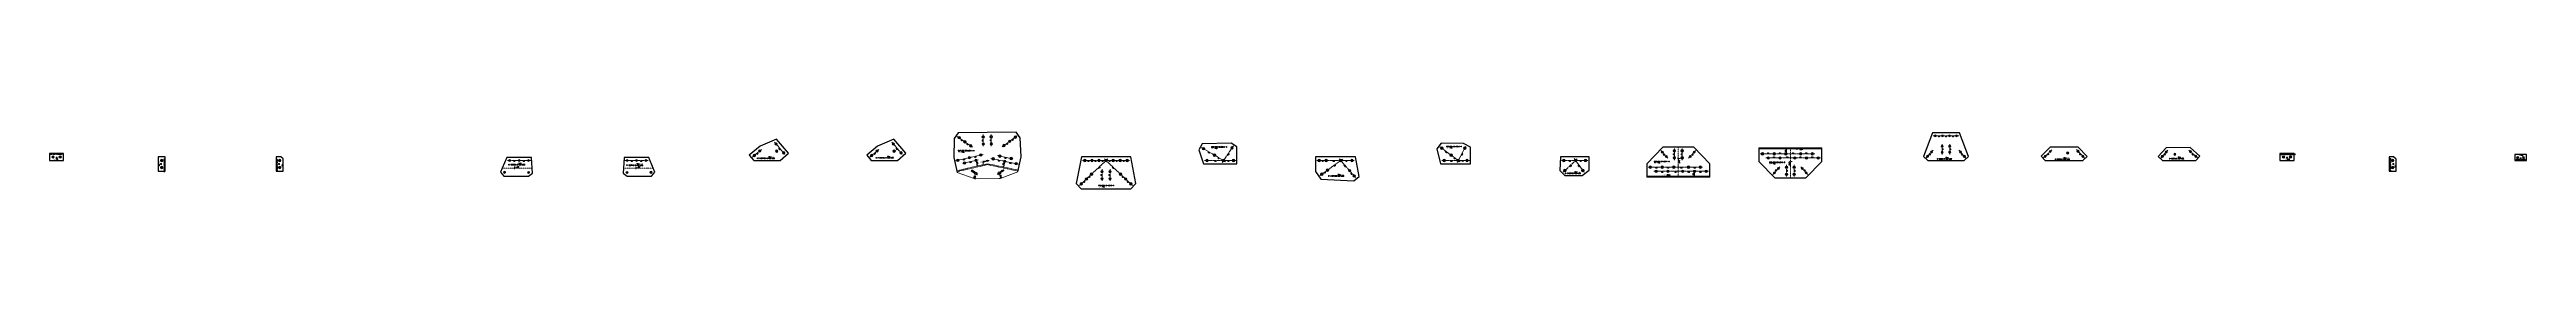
# Model space of a CAD drawing. Header units: millimetres. Extents: x -164 to 144402, y -33030 to 11430.
# Drawn here: x 70000 to 91100, y -15321 to -14838 of the extents above; entities that cross this region are included whole.
import ezdxf
from ezdxf.enums import TextEntityAlignment as Align

# ---------------------------------------------------------------- set-up
doc = ezdxf.new("R2010")
doc.units = ezdxf.units.MM
doc.header["$LTSCALE"] = 20
doc.header["$PDMODE"] = 1
doc.linetypes.add('DASHDOT2X', pattern=[1.75, 1.5, -0.125, 0, -0.125])
doc.linetypes.add('DIVIDE', pattern=[0.875, 0.5, -0.125, 0, -0.125, 0, -0.125])
for name, color, linetype, lineweight in [('1', 7, 'Continuous', 25), ('11', 3, 'Continuous', 13), ('12', 7, 'Continuous', 13), ('5', 1, 'Continuous', 13), ('7', 2, 'DASHDOT2X', 13), ('8', 3, 'DIVIDE', 13)]:
    doc.layers.add(name, color=color, linetype=linetype, lineweight=lineweight)
doc.styles.get("Standard").update_dxf_attribs({"font": 'simplex', "width": 0.7, "bigfont": 'gbhzfs.shx'})
doc.dimstyles.new('dimStyle3', dxfattribs={"dimtxt": 2.1, "dimasz": 1, "dimexe": 1.05, "dimexo": 0, "dimgap": 0.525, "dimtad": 1, "dimzin": 0, "dimdsep": 46, "dimtxsty": 'standard', "dimblk": 'OBLIQUE', "dimblk1": 'OBLIQUE', "dimblk2": 'OBLIQUE', "dimcen": 0.09, "dimadec": 0, "dimazin": 0, "dimtfac": 1, "dimtdec": 1, "dimtmove": 0, "dimatfit": 3, "dimfxl": 0, "dimtolj": 1, "dimtzin": 0, "dimarcsym": 0})
doc.dimstyles.get("Standard").update_dxf_attribs({"dimtxt": 2.1, "dimasz": 1, "dimexe": 1.05, "dimexo": 0, "dimgap": 0.525, "dimtad": 1, "dimzin": 0, "dimdsep": 46, "dimtxsty": 'standard', "dimblk": 'OBLIQUE', "dimblk1": 'OBLIQUE', "dimblk2": 'OBLIQUE', "dimcen": 0.09, "dimadec": 0, "dimazin": 0, "dimtfac": 1, "dimtdec": 1, "dimtix": 1, "dimtmove": 0, "dimatfit": 3, "dimfxl": 0, "dimtolj": 1, "dimtzin": 0, "dimarcsym": 0})

# ---------------------------------------------------------------- blocks, each defined once
blk = doc.blocks.new('M20')
for p, q in [((-0.5, 0), (0.5, 0)), ((0, -0.5), (0, 0.5))]:
    blk.add_line(p, q)
blk.add_circle((0, 0), 1)
blk = doc.blocks.new('M16')
for p, q in [((-0.7, -0.7), (0.7, 0.7)), ((-0.4, 0), (0.4, 0)), ((0, 0.4), (0, -0.4))]:
    blk.add_line(p, q)
blk.add_circle((0, 0), 1)
for radius in [0.8, 0.6, 0.4, 0.2]:
    blk.add_arc((0, 0), radius, 225, 45)
blk = doc.blocks.new('*D53')
at = {"layer": '12', "color": 0, "lineweight": -2}
for p, q in [((78081, -15195), (78101, -15183)), ((78130, -15166), (78103, -15182)), ((78078, -15197), (78076, -15198))]:
    blk.add_line(p, q, dxfattribs=at)
at = {"layer": '12', "color": 0}
for points in [[(78103, -15182), (78103, -15182), (78101, -15183)], [(78078, -15196), (78079, -15197), (78081, -15195)]]:
    blk.add_solid(points, dxfattribs=at)
at = {"layer": 'Defpoints', "color": 0}
for p in [(78101, -15183), (78081, -15195)]:
    blk.add_point(p, dxfattribs=at)
at = {"layer": '12', "color": 0, "insert": (78115, -15169), "char_height": 10, "attachment_point": 5, "rotation": 30.7945}
blk.add_mtext('∅23.5', dxfattribs=at)
blk = doc.blocks.new('*D54')
at = {"layer": '12', "color": 0, "lineweight": -2}
for p, q in [((77851, -15168), (77878, -15184)), ((77901, -15197), (77881, -15185)), ((77903, -15198), (77905, -15200))]:
    blk.add_line(p, q, dxfattribs=at)
at = {"layer": '12', "color": 0}
for points in [[(77879, -15184), (77878, -15185), (77881, -15185)], [(77903, -15198), (77903, -15199), (77901, -15197)]]:
    blk.add_solid(points, dxfattribs=at)
at = {"layer": 'Defpoints', "color": 0}
for p in [(77881, -15185), (77901, -15197)]:
    blk.add_point(p, dxfattribs=at)
at = {"layer": '12', "color": 0, "insert": (77867, -15171), "char_height": 10, "attachment_point": 5, "rotation": 329.8671}
blk.add_mtext('∅23.5', dxfattribs=at)
blk = doc.blocks.new('*D55')
at = {"layer": '12', "color": 0, "lineweight": -2}
blk.add_line((78095, -15209), (78101, -15231), dxfattribs=at)
at = {"layer": '12', "color": 0}
blk.add_solid([(78101, -15231), (78100, -15231), (78101, -15233)], dxfattribs=at)
at = {"layer": 'Defpoints', "color": 0}
for p in [(78091, -15189), (78101, -15233)]:
    blk.add_point(p, dxfattribs=at)
at = {"layer": '12', "color": 0, "insert": (78103, -15217), "char_height": 10, "attachment_point": 5, "rotation": 283.3413}
blk.add_mtext('R45', dxfattribs=at)
blk = doc.blocks.new('*D56')
at = {"layer": '12', "color": 0, "lineweight": -2}
blk.add_line((77887, -15211), (77882, -15233), dxfattribs=at)
at = {"layer": '12', "color": 0}
blk.add_solid([(77882, -15233), (77883, -15233), (77882, -15235)], dxfattribs=at)
at = {"layer": 'Defpoints', "color": 0}
for p in [(77891, -15191), (77882, -15235)]:
    blk.add_point(p, dxfattribs=at)
at = {"layer": '12', "color": 0, "insert": (77879, -15220), "char_height": 10, "attachment_point": 5, "rotation": 78.7978}
blk.add_mtext('R45', dxfattribs=at)
blk = doc.blocks.new('*D147')
at = {"layer": '12', "color": 0, "lineweight": -2}
for p, q in [((78125, -15135), (78125, -15135)), ((78136, -15089), (78126, -15133)), ((78136, -15086), (78135, -15086))]:
    blk.add_line(p, q, dxfattribs=at)
at = {"layer": '12', "color": 0}
for points in [[(78126, -15133), (78127, -15133), (78126, -15135)], [(78135, -15089), (78136, -15089), (78136, -15087)]]:
    blk.add_solid(points, dxfattribs=at)
at = {"layer": 'Defpoints', "color": 0}
for p in [(78126, -15135), (78126, -15135), (78136, -15087)]:
    blk.add_point(p, dxfattribs=at)
at = {"layer": '12', "color": 0, "insert": (78126, -15110), "char_height": 10, "attachment_point": 5, "rotation": 78.1048}
blk.add_mtext('50', dxfattribs=at)
blk = doc.blocks.new('*D148')
at = {"layer": '12', "color": 0, "lineweight": -2}
for p, q in [((77893, -15078), (77893, -15078)), ((77893, -15081), (77903, -15124)), ((77904, -15127), (77904, -15127))]:
    blk.add_line(p, q, dxfattribs=at)
at = {"layer": '12', "color": 0}
for points in [[(77893, -15080), (77892, -15081), (77892, -15078)], [(77903, -15124), (77902, -15125), (77903, -15127)]]:
    blk.add_solid(points, dxfattribs=at)
at = {"layer": 'Defpoints', "color": 0}
for p in [(77892, -15078), (77903, -15127), (77903, -15127)]:
    blk.add_point(p, dxfattribs=at)
at = {"layer": '12', "color": 0, "insert": (77903, -15101), "char_height": 10, "attachment_point": 5, "rotation": 283.0162}
blk.add_mtext('50', dxfattribs=at)
blk = doc.blocks.new('*D149')
at = {"layer": '12', "color": 0, "lineweight": -2}
for p, q in [((84012, -15172), (84008, -15172)), ((84010, -15174), (84010, -15219)), ((84012, -15222), (84008, -15222))]:
    blk.add_line(p, q, dxfattribs=at)
at = {"layer": '12', "color": 0}
for points in [[(84009, -15174), (84010, -15174), (84010, -15172)], [(84009, -15219), (84010, -15219), (84010, -15222)]]:
    blk.add_solid(points, dxfattribs=at)
at = {"layer": 'Defpoints', "color": 0}
for p in [(84012, -15172), (84010, -15222), (84012, -15222)]:
    blk.add_point(p, dxfattribs=at)
at = {"layer": '12', "color": 0, "insert": (84004, -15197), "char_height": 10, "attachment_point": 5, "rotation": 90}
blk.add_mtext('50', dxfattribs=at)
blk = doc.blocks.new('*D150')
at = {"layer": '12', "color": 0, "lineweight": -2}
for p, q in [((84792, -14973), (84798, -14973)), ((84797, -15020), (84797, -14975)), ((84792, -15023), (84798, -15023))]:
    blk.add_line(p, q, dxfattribs=at)
at = {"layer": '12', "color": 0}
for points in [[(84796, -14975), (84797, -14975), (84797, -14973)], [(84796, -15020), (84797, -15020), (84797, -15023)]]:
    blk.add_solid(points, dxfattribs=at)
at = {"layer": 'Defpoints', "color": 0}
for p in [(84791, -14973), (84797, -14973), (84791, -15023)]:
    blk.add_point(p, dxfattribs=at)
at = {"layer": '12', "color": 0, "insert": (84791, -14998), "char_height": 10, "attachment_point": 5, "rotation": 90}
blk.add_mtext('50', dxfattribs=at)

msp = doc.modelspace()

# ---------------------------------------------------------------- hatches: boundary and pattern name
at = {"layer": '12'}
h = msp.add_hatch(dxfattribs=at)
h.set_pattern_fill('ANSI31', color=256, scale=5, angle=180, style=0)
h.set_pattern_definition([(225, (169677.184, -30193.436), (11.2253202, -11.2253202), [])])
edge = h.paths.add_edge_path()
edge.add_line((84561.433, -14980.762), (85097.028, -14980.762))
edge.add_line((84561.433, -14972.762), (85097.028, -14972.762))
h = msp.add_hatch(dxfattribs=at)
h.set_pattern_fill('ANSI31', color=256, scale=5, style=0)
edge = h.paths.add_edge_path()
edge.add_line((83606.724, -15213.813), (84142.319, -15213.813))
edge.add_line((83606.724, -15221.813), (84142.319, -15221.813))

# ---------------------------------------------------------------- linework, layer by layer
at = {"layer": '1'}
for p, q in [((76052.357, -14956.031), (75961.061, -15033.909)), ((76191.864, -14896.175), (76052.357, -14956.031)), ((76295.702, -15017.903), (76191.864, -14896.175)), ((77052.363, -14956.033), (76961.063, -15033.907)), ((77191.887, -14896.174), (77052.363, -14956.033)), ((77295.718, -15017.907), (77191.887, -14896.174)), ((77706.818, -14892.148), (77701.953, -15055.355)), ((77741.49, -14843.183), (77706.818, -14892.148)), ((78233.104, -14838.374), (77741.49, -14843.183)), ((78268.727, -14886.651), (78233.104, -14838.374)), ((78276.784, -15049.732), (78268.727, -14886.651)), ((79819.943, -14936.89), (79789.141, -14988.38)), ((80065.161, -14930.363), (79819.943, -14936.89)), ((80114.809, -14964.106), (80065.161, -14930.363)), ((80115, -15004.494), (80114.809, -14964.106)), ((81854.075, -14932.503), (81818.041, -14980.504)), ((81818.041, -14980.504), (81850, -15109.557)), ((82044.446, -14933.188), (81854.075, -14932.503)), ((82105, -14965.65), (82044.446, -14933.188)), ((82105, -15109.557), (82105, -14965.65)), ((83742.788, -14966.813), (83606.724, -15106.813)), ((83874.521, -14966.813), (83742.788, -14966.813)), ((84006.298, -14966.813), (83874.521, -14966.813)), ((84142.319, -15106.813), (84006.298, -14966.813)), ((84561.433, -14972.762), (84561.433, -15087.762)), ((85097.028, -15087.762), (85097.028, -14972.762)), ((86039.752, -14844.116), (85962.739, -15046.216)), ((86269.752, -14844.123), (86039.752, -14844.116)), ((86346.743, -15046.218), (86269.752, -14844.123)), ((87043.563, -14966.852), (86965.002, -15043.848)), ((87280.163, -14965.999), (87043.563, -14966.852)), ((87357.158, -15044.559), (87280.163, -14965.999)), ((88029.507, -14971.717), (87962.766, -15046.186)), ((88236.137, -14968.907), (88029.507, -14971.717)), ((88318.053, -15042.322), (88236.137, -14968.907)), ((70000, -15019.557), (70000, -15079.557)), ((70120.051, -15019.557), (70000, -15019.557)), ((70000, -15079.557), (70120.051, -15079.557)), ((70120.051, -15079.557), (70120.051, -15019.557)), ((70985, -15049.557), (70925, -15049.557)), ((70925, -15049.557), (70925, -15169.557)), ((70925, -15169.557), (70985, -15169.557)), ((70985, -15169.557), (70985, -15049.557)), ((71969.387, -15049.557), (71930, -15049.557)), ((71930, -15049.557), (71930, -15169.557)), ((71930, -15169.557), (71990, -15169.557)), ((71990, -15066.585), (71969.387, -15049.557)), ((71990, -15169.557), (71990, -15066.585)), ((73856.847, -15144.557), (73842.404, -15178.629)), ((73842.404, -15178.629), (73870.876, -15213.476)), ((73895, -15054.557), (73856.847, -15144.557)), ((74105, -15054.557), (73895, -15054.557)), ((74078.918, -15214.656), (74114.196, -15186.72)), ((74111.262, -15144.557), (74105, -15054.557)), ((74114.196, -15186.72), (74111.262, -15144.557)), ((74888.738, -15144.557), (74885.804, -15186.72)), ((74885.804, -15186.72), (74921.082, -15214.656)), ((74895, -15054.557), (74888.738, -15144.557)), ((75105, -15054.557), (74895, -15054.557)), ((75143.153, -15144.557), (75105, -15054.557)), ((75129.124, -15213.476), (75157.596, -15178.629)), ((75157.596, -15178.629), (75143.153, -15144.557)), ((75961.061, -15033.909), (76000, -15079.557)), ((76000, -15079.557), (76223.426, -15079.557)), ((76223.426, -15079.557), (76295.702, -15017.903)), ((76961.063, -15033.907), (77000, -15079.557)), ((77000, -15079.557), (77223.439, -15079.557)), ((77223.439, -15079.557), (77295.718, -15017.907)), ((77701.953, -15055.355), (77731.458, -15182.989)), ((78249.782, -15177.919), (78276.784, -15049.732)), ((78790, -15049.557), (78746.688, -15277.377)), ((79210, -15049.557), (78790, -15049.557)), ((79253.312, -15277.377), (79210, -15049.557)), ((79789.141, -14988.38), (79830, -15109.557)), ((79830, -15109.557), (80115, -15109.557)), ((80115, -15109.557), (80115, -15004.494)), ((81125, -15049.557), (80785, -15049.557)), ((80785, -15049.557), (80785, -15174.795)), ((80785, -15174.795), (80831.101, -15238.568)), ((81156.333, -15215.581), (81125, -15049.557)), ((81850, -15109.557), (82105, -15109.557)), ((82870, -15049.557), (82866.641, -15164.166)), ((82866.641, -15164.166), (82907.823, -15207.801)), ((83115, -15049.557), (82870, -15049.557)), ((83054.7, -15206.608), (83115, -15163.087)), ((83115, -15163.087), (83115, -15049.557)), ((83606.724, -15106.813), (83606.724, -15221.813)), ((84142.319, -15221.813), (84142.319, -15106.813)), ((84561.433, -15087.762), (84697.454, -15227.762)), ((84960.964, -15227.762), (85097.028, -15087.762)), ((85962.739, -15046.216), (86000, -15079.557)), ((86000, -15079.557), (86309.48, -15079.557)), ((86309.48, -15079.557), (86346.743, -15046.218)), ((86965.002, -15043.848), (87000, -15079.557)), ((87000, -15079.557), (87321.449, -15079.557)), ((87321.449, -15079.557), (87357.158, -15044.559)), ((87962.766, -15046.186), (88000, -15079.557)), ((88000, -15079.557), (88284.682, -15079.557)), ((88284.682, -15079.557), (88318.053, -15042.322)), ((89000, -15019.557), (89000, -15079.557)), ((89120, -15019.557), (89000, -15019.557)), ((89000, -15079.557), (89120, -15079.557)), ((89120, -15079.557), (89120, -15019.557)), ((89966.943, -15049.557), (89930, -15049.557)), ((89930, -15049.557), (89930, -15169.557)), ((89930, -15169.557), (89990, -15169.557)), ((89990, -15069.354), (89966.943, -15049.557)), ((89990, -15169.557), (89990, -15069.354)), ((91000, -15029.557), (91000, -15079.557)), ((91100, -15029.557), (91000, -15029.557)), ((91000, -15079.557), (91100, -15079.557)), ((91100, -15079.557), (91100, -15029.557)), ((73870.876, -15213.476), (74078.918, -15214.656)), ((74921.082, -15214.656), (75129.124, -15213.476)), ((78746.688, -15277.377), (78787.87, -15321.012)), ((78787.87, -15321.012), (79212.13, -15321.012)), ((79212.13, -15321.012), (79253.312, -15277.377)), ((80831.101, -15238.568), (81110.81, -15254.667)), ((81110.81, -15254.667), (81156.333, -15215.581)), ((82907.823, -15207.801), (83054.7, -15206.608)), ((84697.454, -15227.762), (84960.964, -15227.762)), ((84766.314, -15227.762), (84829.231, -15227.762))]:
    msp.add_line(p, q, dxfattribs=at)
at = {"layer": '12'}
for p, q in [((73962.055, -15144.557), (73961.547, -15154.541)), ((73962.055, -15144.557), (73962.055, -15129.557)), ((73967.055, -15143.557), (73969.055, -15141.557)), ((73982.055, -15143.557), (73967.055, -15143.557)), ((73969.055, -15141.557), (73971.055, -15143.557)), ((74993.945, -15144.557), (74993.437, -15154.541)), ((74993.945, -15144.557), (74993.945, -15129.557)), ((74998.945, -15143.557), (75000.945, -15141.557)), ((75013.945, -15143.557), (74998.945, -15143.557)), ((75000.945, -15141.557), (75002.945, -15143.557)), ((77731.458, -15182.989), (77875.783, -15233.781)), ((77888.221, -15191.333), (77893.221, -15191.333)), ((77890.721, -15193.833), (77890.721, -15188.833)), ((77953.997, -15120.937), (77953.997, -15097.168)), ((78088.212, -15189.377), (78093.212, -15189.377)), ((78090.712, -15191.877), (78090.712, -15186.877)), ((78249.782, -15177.919), (78106.478, -15231.525)), ((83874.521, -15062.313), (83865.452, -15058.548)), ((83874.521, -15062.313), (83889.521, -15062.313)), ((83875.521, -15082.313), (83875.521, -15067.313)), ((83875.521, -15067.313), (83877.521, -15069.313)), ((83877.521, -15069.313), (83875.521, -15071.313)), ((84829.231, -15088.262), (84820.161, -15084.496)), ((84829.231, -15088.262), (84844.231, -15088.262)), ((84830.231, -15108.262), (84830.231, -15093.262)), ((84830.231, -15093.262), (84832.231, -15095.262)), ((84832.231, -15095.262), (84830.231, -15097.262)), ((77890.721, -15236.333), (78090.712, -15234.377))]:
    msp.add_line(p, q, dxfattribs=at)
for centre in [(77890.721, -15191.333), (78090.712, -15189.377)]:
    msp.add_circle(centre, 11.75, dxfattribs=at)
for centre, start, end in [((77890.721, -15191.333), 250.611603, 271.1209993), ((78090.712, -15189.377), 270, 290.5093958)]:
    msp.add_arc(centre, 45, start, end, dxfattribs=at)
at = {"layer": '7'}
for p, q in [((76175.53, -14923.253), (76266.388, -15029.765)), ((77175.551, -14923.25), (77266.404, -15029.767)), ((77862.897, -14965.896), (77732.315, -14873.443)), ((77954.446, -14958.469), (77953.468, -14858.474)), ((78022.443, -14957.804), (78021.465, -14857.809)), ((78114.121, -14963.438), (78242.869, -14868.449)), ((80017.164, -15089.824), (79813.124, -14967.768)), ((79988.754, -15096.096), (80084.355, -14955.5)), ((82015.996, -15091.562), (81844.047, -14962.518)), ((81990.548, -15097.182), (82066.164, -14956.177)), ((83841.604, -15076.813), (83841.604, -14976.813)), ((83907.438, -15076.813), (83907.438, -14976.813)), ((86044.751, -14869.116), (86264.751, -14869.123)), ((86122.749, -14939.118), (86122.746, -15029.118)), ((86186.749, -14939.12), (86186.746, -15029.12)), ((73900, -15079.557), (74100, -15079.557)), ((75100, -15079.557), (74900, -15079.557)), ((76064.219, -14985.345), (75988.138, -15050.243)), ((77064.223, -14985.348), (76988.14, -15050.242)), ((77952.286, -15028.278), (77718.453, -15082.332)), ((77989.899, -15106.824), (77727.854, -15167.4)), ((77989.98, -15115.017), (77729.656, -15175.195)), ((77911.454, -15073.64), (77775.051, -15105.172)), ((77989.899, -15106.824), (78253.08, -15162.262)), ((77989.98, -15115.017), (78251.431, -15170.09)), ((78018.754, -15061.805), (78253.601, -15111.275)), ((78074.895, -15037.863), (78211.889, -15066.72)), ((79014.545, -15065.83), (78774.551, -15292.331)), ((79200, -15079.557), (78800, -15079.557)), ((78966, -15154.557), (78966, -15254.557)), ((78985.455, -15065.83), (79225.449, -15292.331)), ((79034, -15154.557), (79034, -15254.557)), ((79840, -15079.557), (80105, -15079.557)), ((81115, -15079.557), (80795, -15079.557)), ((81016.213, -15067.847), (80821.626, -15208.392)), ((80986.971, -15064.383), (81127.057, -15227.537)), ((81860, -15079.557), (82095, -15079.557)), ((83105, -15079.557), (82880, -15079.557)), ((83014.545, -15065.83), (82894.505, -15179.12)), ((82988.295, -15063.34), (83073.174, -15180.943)), ((83616.724, -15136.813), (84082.319, -15136.813)), ((83666.724, -15171.813), (84132.319, -15171.813)), ((83786.026, -15060.638), (83725.607, -14993.933)), ((83963.017, -15060.606), (84023.436, -14993.902)), ((84571.433, -15022.762), (85037.028, -15022.762)), ((84621.433, -15057.762), (85087.028, -15057.762)), ((84740.735, -15133.969), (84680.316, -15200.673)), ((84796.314, -15117.762), (84796.314, -15217.762)), ((84862.148, -15117.762), (84862.148, -15217.762)), ((84917.726, -15133.937), (84978.145, -15200.642)), ((86044.717, -14992.091), (85984.704, -15059.16)), ((86264.769, -14992.088), (86324.778, -15059.161)), ((87057.491, -14988.207), (86986.072, -15058.202)), ((87265.808, -14987.068), (87335.804, -15058.487)), ((88044.787, -14992.126), (87984.72, -15059.148)), ((88223.175, -14990.862), (88297.644, -15057.603))]:
    msp.add_line(p, q, dxfattribs=at)
at = {"layer": '7', "color": 0, "linetype": 'ByBlock'}
for p, q in [((84561.433, -14972.762), (85097.028, -14972.762)), ((84561.433, -14980.762), (85097.028, -14980.762)), ((83606.724, -15213.813), (84142.319, -15213.813)), ((83606.724, -15221.813), (84142.319, -15221.813))]:
    msp.add_line(p, q, dxfattribs=at)
at = {"layer": '8'}
for p, q in [((83874.521, -15221.813), (83874.521, -14966.813)), ((84829.231, -15227.762), (84829.231, -14972.762)), ((74111.262, -15144.557), (73856.847, -15144.557)), ((75143.153, -15144.557), (74888.738, -15144.557))]:
    msp.add_line(p, q, dxfattribs=at)

# ---------------------------------------------------------------- block references
at = {"layer": '5'}
for name, p, xscale, yscale, zscale in [('M20', (76188.51, -14938.469), 10.75, 10.75, 10.75), ('M20', (77188.53, -14938.467), 10.75, 10.75, 10.75), ('M20', (79830.287, -14978.036), 10.75, 10.75, 10.75), ('M20', (80073.109, -14972.038), 10.75, 10.75, 10.75), ('M20', (81860.044, -14974.522), 10.75, 10.75, 10.75), ('M20', (82056.712, -14973.803), 10.75, 10.75, 10.75), ('M16', (86064.751, -14869.116), 8.75, 8.75, 8.75), ('M16', (86122.748, -14959.118), 8.75, 8.75, 8.75), ('M16', (86124.751, -14869.118), 8.75, 8.75, 8.75), ('M16', (86184.751, -14869.12), 8.75, 8.75, 8.75), ('M16', (86186.748, -14959.12), 8.75, 8.75, 8.75), ('M16', (86244.751, -14869.122), 8.75, 8.75, 8.75), ('M20', (70030.051, -15049.557), 10.75, 10.75, 10.75), ('M20', (70090.051, -15049.557), 10.75, 10.75, 10.75), ('M20', (70955, -15079.557), 10.75, 10.75, 10.75), ('M20', (70955, -15139.557), 10.75, 10.75, 10.75), ('M20', (71960, -15079.557), 10.75, 10.75, 10.75), ('M20', (71960, -15139.557), 10.75, 10.75, 10.75), ('M16', (73876.316, -15180.622), 8.75, 8.75, 8.75), ('M16', (73920, -15079.557), 8.75, 8.75, 8.75), ('M16', (74000, -15079.557), 8.75, 8.75, 8.75), ('M16', (74080, -15079.557), 8.75, 8.75, 8.75), ('M16', (74080.645, -15181.4), 8.75, 8.75, 8.75), ('M16', (74919.355, -15181.4), 8.75, 8.75, 8.75), ('M16', (74920, -15079.557), 8.75, 8.75, 8.75), ('M16', (75000, -15079.557), 8.75, 8.75, 8.75), ('M16', (75080, -15079.557), 8.75, 8.75, 8.75), ('M16', (75123.684, -15180.622), 8.75, 8.75, 8.75), ('M20', (76003.354, -15037.263), 10.75, 10.75, 10.75), ('M20', (76049.003, -14998.324), 10.75, 10.75, 10.75), ('M20', (76194.331, -14999.223), 10.75, 10.75, 10.75), ('M20', (76253.408, -15014.549), 10.75, 10.75, 10.75), ('M20', (77003.357, -15037.264), 10.75, 10.75, 10.75), ('M20', (77049.007, -14998.327), 10.75, 10.75, 10.75), ('M20', (77194.348, -14999.222), 10.75, 10.75, 10.75), ('M20', (77253.425, -15014.55), 10.75, 10.75, 10.75), ('M20', (78820, -15079.557), 10.75, 10.75, 10.75), ('M20', (78876.367, -15196.24), 10.75, 10.75, 10.75), ('M20', (78880, -15079.557), 10.75, 10.75, 10.75), ('M20', (78940, -15079.557), 10.75, 10.75, 10.75), ('M20', (78966, -15174.557), 10.75, 10.75, 10.75), ('M20', (79000, -15079.557), 10.75, 10.75, 10.75), ('M20', (79034, -15174.557), 10.75, 10.75, 10.75), ('M20', (79060, -15079.557), 10.75, 10.75, 10.75), ('M20', (79120, -15079.557), 10.75, 10.75, 10.75), ('M20', (79123.633, -15196.24), 10.75, 10.75, 10.75), ('M20', (79180, -15079.557), 10.75, 10.75, 10.75), ('M20', (79860, -15079.557), 10.75, 10.75, 10.75), ('M20', (79924.686, -15034.504), 10.75, 10.75, 10.75), ('M20', (80000, -15079.557), 10.75, 10.75, 10.75), ('M20', (80085, -15079.557), 10.75, 10.75, 10.75), ('M20', (80815, -15079.557), 10.75, 10.75, 10.75), ('M20', (80837.839, -15196.681), 10.75, 10.75, 10.75), ('M20', (80875, -15079.557), 10.75, 10.75, 10.75), ('M20', (80886.465, -15161.532), 10.75, 10.75, 10.75), ('M20', (81000, -15079.557), 10.75, 10.75, 10.75), ('M20', (81074.943, -15166.841), 10.75, 10.75, 10.75), ('M20', (81095, -15079.557), 10.75, 10.75, 10.75), ('M20', (81880, -15079.557), 10.75, 10.75, 10.75), ('M20', (81940.018, -15034.557), 10.75, 10.75, 10.75), ('M20', (82000, -15079.557), 10.75, 10.75, 10.75), ('M20', (82075, -15079.557), 10.75, 10.75, 10.75), ('M20', (82900, -15079.557), 10.75, 10.75, 10.75), ('M20', (82909.05, -15165.393), 10.75, 10.75, 10.75), ('M20', (83000, -15079.557), 10.75, 10.75, 10.75), ('M20', (83061.469, -15164.725), 10.75, 10.75, 10.75), ('M20', (83085, -15079.557), 10.75, 10.75, 10.75), ('M20', (83636.724, -15136.813), 10.75, 10.75, 10.75), ('M20', (83686.724, -15171.813), 10.75, 10.75, 10.75), ('M20', (83736.724, -15136.813), 10.75, 10.75, 10.75), ('M16', (83739.033, -15008.756), 8.75, 8.75, 8.75), ('M16', (83772.599, -15045.815), 8.75, 8.75, 8.75), ('M20', (83786.724, -15171.813), 10.75, 10.75, 10.75), ('M20', (83836.724, -15136.813), 10.75, 10.75, 10.75), ('M20', (83841.604, -14996.813), 10.75, 10.75, 10.75), ('M20', (83841.604, -15056.813), 10.75, 10.75, 10.75), ('M20', (83907.438, -14996.813), 10.75, 10.75, 10.75), ('M20', (83907.438, -15056.813), 10.75, 10.75, 10.75), ('M20', (83912.319, -15171.813), 10.75, 10.75, 10.75), ('M20', (83962.319, -15136.813), 10.75, 10.75, 10.75), ('M16', (83976.444, -15045.783), 8.75, 8.75, 8.75), ('M16', (84010.01, -15008.725), 8.75, 8.75, 8.75), ('M20', (84012.319, -15171.813), 10.75, 10.75, 10.75), ('M20', (84062.319, -15136.813), 10.75, 10.75, 10.75), ('M20', (84112.319, -15171.813), 10.75, 10.75, 10.75), ('M16', (85998.04, -15044.256), 8.75, 8.75, 8.75), ('M16', (86031.381, -15006.995), 8.75, 8.75, 8.75), ('M16', (86122.747, -15009.118), 8.75, 8.75, 8.75), ('M16', (86186.747, -15009.12), 8.75, 8.75, 8.75), ('M16', (86278.104, -15006.993), 8.75, 8.75, 8.75), ('M16', (86311.442, -15044.256), 8.75, 8.75, 8.75), ('M16', (87000.356, -15044.203), 8.75, 8.75, 8.75), ('M16', (87043.207, -15002.206), 8.75, 8.75, 8.75), ('M16', (87191.879, -15015.667), 8.75, 8.75, 8.75), ('M16', (87279.807, -15001.352), 8.75, 8.75, 8.75), ('M16', (87321.804, -15044.203), 8.75, 8.75, 8.75), ('M16', (87998.068, -15044.254), 8.75, 8.75, 8.75), ('M16', (88031.439, -15007.02), 8.75, 8.75, 8.75), ('M16', (88104.832, -15026.145), 8.75, 8.75, 8.75), ('M16', (88238.069, -15004.21), 8.75, 8.75, 8.75), ('M16', (88282.75, -15044.254), 8.75, 8.75, 8.75), ('M20', (89030, -15049.557), 10.75, 10.75, 10.75), ('M20', (89090, -15049.557), 10.75, 10.75, 10.75), ('M20', (89960, -15079.557), 10.75, 10.75, 10.75), ('M20', (89960, -15139.557), 10.75, 10.75, 10.75), ('M16', (91025, -15054.557), 8.75, 8.75, 8.75), ('M16', (91075, -15054.557), 8.75, 8.75, 8.75), ('M20', (78789.096, -15278.604), 10.75, 10.75, 10.75), ('M20', (78832.732, -15237.422), 10.75, 10.75, 10.75), ('M20', (78966, -15234.557), 10.75, 10.75, 10.75), ('M20', (79034, -15234.557), 10.75, 10.75, 10.75), ('M20', (79167.268, -15237.422), 10.75, 10.75, 10.75), ('M20', (79210.904, -15278.604), 10.75, 10.75, 10.75), ('M20', (81114.029, -15212.363), 10.75, 10.75, 10.75)]:
    msp.add_blockref(name, p, dxfattribs=dict(at, xscale=xscale, yscale=yscale, zscale=zscale))
for name, p, xscale, yscale, zscale, rotation in [('M20', (77748.638, -14885), 10.75, 10.75, 10.75, 348.1048043133905), ('M20', (77797.606, -14919.67), 10.75, 10.75, 10.75, 348.1048043133905), ('M20', (77846.574, -14954.339), 10.75, 10.75, 10.75, 348.1048043133905), ('M20', (77953.664, -14878.473), 10.75, 10.75, 10.75, 348.1048043133905), ('M20', (77954.251, -14938.47), 10.75, 10.75, 10.75, 348.1048043133905), ('M20', (78021.661, -14877.808), 10.75, 10.75, 10.75, 348.1048043133905), ('M20', (78022.248, -14937.805), 10.75, 10.75, 10.75, 348.1048043133905), ('M20', (78130.214, -14951.564), 10.75, 10.75, 10.75, 348.1048043133905), ('M20', (78178.495, -14915.943), 10.75, 10.75, 10.75, 348.1048043133905), ('M20', (78226.775, -14880.323), 10.75, 10.75, 10.75, 348.1048043133905), ('M20', (77737.939, -15077.828), 10.75, 10.75, 10.75, 348.1048043133905), ('M20', (77794.537, -15100.667), 10.75, 10.75, 10.75, 348.1048043133905), ('M20', (77835.37, -15055.305), 10.75, 10.75, 10.75, 348.1048043133905), ('M20', (77891.968, -15078.144), 10.75, 10.75, 10.75, 348.1048043133905), ('M20', (77932.8, -15032.782), 10.75, 10.75, 10.75, 348.1048043133905), ('M20', (78038.325, -15065.928), 10.75, 10.75, 10.75, 348.1048043133905), ('M20', (78094.465, -15041.986), 10.75, 10.75, 10.75, 348.1048043133905), ('M20', (78136.177, -15086.54), 10.75, 10.75, 10.75, 348.1048043133905), ('M20', (78192.318, -15062.598), 10.75, 10.75, 10.75, 348.1048043133905), ('M20', (78234.03, -15107.152), 10.75, 10.75, 10.75, 348.1048043133905), ('M20', (84591.433, -15022.762), 10.75, 10.75, 10.75, 180), ('M20', (84641.433, -15057.762), 10.75, 10.75, 10.75, 180), ('M20', (84691.433, -15022.762), 10.75, 10.75, 10.75, 180), ('M16', (84693.742, -15185.85), 8.75, 8.75, 8.75, 180), ('M16', (84727.308, -15148.792), 8.75, 8.75, 8.75, 180), ('M20', (84741.433, -15057.762), 10.75, 10.75, 10.75, 180), ('M20', (84791.433, -15022.762), 10.75, 10.75, 10.75, 180), ('M20', (84796.314, -15137.762), 10.75, 10.75, 10.75, 180), ('M20', (84796.314, -15197.762), 10.75, 10.75, 10.75, 180), ('M20', (84862.148, -15137.762), 10.75, 10.75, 10.75, 180), ('M20', (84862.148, -15197.762), 10.75, 10.75, 10.75, 180), ('M20', (84867.028, -15057.762), 10.75, 10.75, 10.75, 180), ('M20', (84917.028, -15022.762), 10.75, 10.75, 10.75, 180), ('M16', (84931.152, -15148.76), 8.75, 8.75, 8.75, 180), ('M16', (84964.718, -15185.819), 8.75, 8.75, 8.75, 180), ('M20', (84967.028, -15057.762), 10.75, 10.75, 10.75, 180), ('M20', (85017.028, -15022.762), 10.75, 10.75, 10.75, 180), ('M20', (85067.028, -15057.762), 10.75, 10.75, 10.75, 180)]:
    msp.add_blockref(name, p, dxfattribs=dict(at, xscale=xscale, yscale=yscale, zscale=zscale, rotation=rotation))

# ---------------------------------------------------------------- texts
at = {"layer": '11', "width": 0.7}
for s, rotation, p in [('100', 310.4651205, (76219.818, -14977.482)), ('100', 310.4622275, (77219.836, -14977.482)), ('60', 324.7013533, (77772.255, -14903.559)), ('60', 324.7013533, (77821.223, -14938.229)), ('60', 270.5604986, (77952.457, -14908.486)), ('60', 270.5604996, (78020.454, -14907.821)), ('60', 36.419646, (78155.245, -14934.961)), ('60', 36.419646, (78203.525, -14899.34)), ('60', 359.9981511, (86094.751, -14870.617)), ('50', 89.9981511, (86124.248, -14984.118)), ('60', 359.9981511, (86154.751, -14870.619)), ('50', 89.9981511, (86188.248, -14984.12)), ('60', 359.9981511, (86214.751, -14870.621)), ('60', 270, (70953.5, -15109.557)), ('60', 270, (71958.5, -15109.557)), ('60', 40.4651205, (76027.152, -15018.935)), ('60', 40.4622275, (77027.155, -15018.936)), ('100', 13.0161949, (77786.992, -15068.028)), ('100', 13.0161949, (77843.59, -15090.867)), ('100', 13.0161949, (77884.423, -15045.505)), ('反面焊板334H、335H', 13.0161949, (77964.736, -15084.161)), ('100', 348.1048043, (78086.942, -15077.702)), ('100', 348.1048043, (78143.083, -15053.759)), ('100', 348.1048043, (78184.795, -15098.314)), ('170', 43.3433145, (78939.213, -15138.989)), ('170', 316.6566855, (79060.787, -15138.989)), ('110', 329.1123808, (79876.716, -15007.557)), ('87', 329.1123808, (79961.573, -15058.318)), ('130', 55.7854779, (80037.795, -15026.641)), ('60', 35.8303133, (80863.03, -15180.323)), ('140', 35.8303133, (80944.111, -15121.761)), ('115', 310.6497179, (81036.333, -15124.176)), ('60', 310.6497179, (81093.348, -15190.579)), ('100', 323.1218907, (81899.131, -15005.74)), ('75', 323.1218907, (81969.109, -15058.257)), ('120', 61.7969761, (82029.678, -15027.389)), ('125', 43.3428747, (82955.554, -15123.566)), ('105', 305.819458, (83029.518, -15123.019)), ('50', 312.1689983, (83754.705, -15028.293)), ('60', 270, (83840.104, -15026.813)), ('60', 270, (83905.938, -15026.813)), ('50', 47.8305015, (83994.338, -15028.261)), ('100', 180, (84641.433, -15021.262)), ('100', 180, (84691.433, -15056.262)), ('50', 227.8305015, (84709.413, -15166.314)), ('100', 180, (84741.433, -15021.262)), ('125', 180, (84804.231, -15056.262)), ('60', 90, (84797.814, -15167.762)), ('125', 180, (84854.231, -15021.262)), ('60', 90, (84863.648, -15167.762)), ('100', 180, (84917.028, -15056.262)), ('50', 132.1689983, (84949.047, -15166.282)), ('100', 180, (84967.028, -15021.262)), ('100', 180, (85017.028, -15056.262)), ('50', 48.1779813, (86015.828, -15026.626)), ('50', 311.818321, (86293.655, -15026.625)), ('60', 44.4234788, (87022.831, -15024.276)), ('60', 314.4234788, (87299.735, -15023.828)), ('50', 48.1324652, (88015.87, -15026.638)), ('60', 318.1324652, (88259.408, -15025.349)), ('60', 90, (89961.5, -15109.557)), ('60', 43.3433145, (78811.943, -15259.104)), ('60', 43.3433145, (78855.579, -15217.921)), ('60', 270, (78964.5, -15204.557)), ('60', 270, (79032.5, -15204.557)), ('60', 316.6566855, (79144.421, -15217.921)), ('60', 316.6566855, (79188.057, -15259.104))]:
    msp.add_text(s, height=8, rotation=rotation, dxfattribs=at).set_placement(p, align=Align.TOP_CENTER)
for s, p in [('60', (70060.051, -15051.057)), ('80', (73960, -15081.057)), ('80', (74040, -15081.057)), ('80', (74960, -15081.057)), ('80', (75040, -15081.057)), ('60', (78850, -15081.057)), ('60', (78910, -15081.057)), ('60', (78970, -15081.057)), ('60', (79030, -15081.057)), ('60', (79090, -15081.057)), ('60', (79150, -15081.057)), ('140', (79930, -15081.057)), ('85', (80042.5, -15081.057)), ('60', (80845, -15081.057)), ('125', (80937.5, -15081.057)), ('95', (81047.5, -15081.057)), ('120', (81940, -15081.057)), ('75', (82037.5, -15081.057)), ('100', (82950, -15081.057)), ('85', (83042.5, -15081.057)), ('100', (83686.724, -15138.313)), ('100', (83736.724, -15173.313)), ('100', (83786.724, -15138.313)), ('125', (83849.521, -15173.313)), ('125', (83899.521, -15138.313)), ('100', (83962.319, -15173.313)), ('100', (84012.319, -15138.313)), ('100', (84062.319, -15173.313)), ('60', (89060, -15051.057)), ('50', (91050, -15056.057))]:
    msp.add_text(s, height=8, dxfattribs=at).set_placement(p, align=Align.TOP_CENTER)
at = {"layer": '12', "width": 0.7}
for s, height, p in [('存档编号：1138 ', 8, (79897.252, -14981)), ('5B2F-ZBCK 322H#Q345 -8 ', 8, (79897.252, -14969.8)), ('存档编号：1138 ', 8, (81897.635, -14977.861)), ('5B2F-ZBCK 324H#Q345 -8 ', 8, (81897.635, -14966.661)), ('反面打坡口与板320H焊', 8, (84869.9, -14991.91)), ('5B2F-ZBCK 2-150#Q235 -10 ', 6.4, (70004.832, -15030.096)), ('存档编号：1138 ', 6.4, (70030.363, -15073.376)), ('存档编号：1138 ', 8, (83667.909, -15105.627)), ('5B2F-ZBCK 334H#Q345 -8 ', 8, (83667.909, -15094.427)), ('存档编号：1138 ', 8, (84650.345, -15113.331)), ('5B2F-ZBCK 335H#Q345 -8 ', 8, (84650.345, -15102.131)), ('5B2F-ZBCK 348#Q235 -8 ', 8, (89003.977, -15033.168)), ('存档编号：1138 ', 8, (89030.524, -15075.13)), ('5B2F-ZBCK 349#Q235 -8 ', 5.6, (91011.609, -15075.347)), ('存档编号：1138 ', 5.6, (91034.314, -15042.274)), ('存档编号：1138 ', 8, (78935.6, -15311.012)), ('5B2F-ZBCK 321H#Q345 -8 ', 8, (78935.6, -15299.812)), ('反面打坡口与板320H焊', 8, (83740.239, -15209.914))]:
    msp.add_text(s, height=height, dxfattribs=at).set_placement(p, align=Align.BOTTOM_LEFT)
for s, height, rotation, p in [('存档编号：1138 ', 6.4, 270, (70928.579, -15085.899)), ('5B2F-ZBCK 2-150A#Q235 -8 ', 6.4, 270, (70972.996, -15062.895)), ('5B2F-ZBCK 2-151#Q235 -8 ', 5.6, 270, (71934.606, -15068.709)), ('存档编号：1138 ', 5.6, 270, (71978.129, -15093.255)), ('5B2F-ZBCK 2-153#Q235 -6 ', 8, 180, (74048.933, -15109.543)), ('存档编号：1138 ', 8, 180, (74048.933, -15098.343)), ('5B2F-ZBCK 2-154#Q235 -6 ', 8, 180, (75054.482, -15113.505)), ('存档编号：1138 ', 8, 180, (75054.482, -15102.305)), ('5B2F-ZBCK 2-158H#Q345 -24 ', 8, 180, (76177.589, -15054.469)), ('存档编号：1138 ', 8, 180, (76177.589, -15043.269)), ('5B2F-ZBCK 2-159H#Q345 -24 ', 8, 180, (77189.552, -15050.584)), ('存档编号：1138 ', 8, 180, (77189.552, -15039.384)), ('存档编号：1138 ', 8, 0.5604991, (77739.515, -15014.334)), ('5B2F-ZBCK 320H#Q345 -14 ', 8, 0.5604991, (77739.406, -15003.134)), ('5B2F-ZBCK 325H#Q345 -8 ', 8, 180, (83043.545, -15183.555)), ('存档编号：1138 ', 8, 180, (83043.545, -15172.355)), ('5B2F-ZBCK 344#Q235 -6 ', 8, 180, (86204.627, -15060.791)), ('存档编号：1138 ', 8, 180, (86204.627, -15049.591)), ('5B2F-ZBCK 346#Q235 -8 ', 8, 180, (87209.176, -15062.433)), ('存档编号：1138 ', 8, 180, (87209.176, -15051.233)), ('5B2F-ZBCK 347#Q235 -8 ', 8, 180, (88183.061, -15057.23)), ('存档编号：1138 ', 8, 180, (88183.061, -15046.03)), ('5B2F-ZBCK 348A#Q235 -8 ', 6.4, 270, (89935.229, -15061.55)), ('存档编号：1138 ', 6.4, 270, (89977.541, -15097.326)), ('5B2F-ZBCK 323H#Q345 -8 ', 8, 180, (81026.463, -15205.802)), ('存档编号：1138 ', 8, 180, (81026.463, -15194.602))]:
    msp.add_text(s, height=height, rotation=rotation, dxfattribs=at).set_placement(p, align=Align.BOTTOM_LEFT)
for p in [(73984.055, -15141.557), (75015.945, -15141.557)]:
    msp.add_text('正曲3.3°', height=8, dxfattribs=at).set_placement(p, align=Align.BOTTOM_CENTER)
for rotation, p in [(270, (83877.521, -15084.313)), (90, (84826.308, -15111.195))]:
    msp.add_text('正曲24.9°', height=8, rotation=rotation, dxfattribs=at).set_placement(p, align=Align.BOTTOM_CENTER)

# ---------------------------------------------------------------- dimensions: what is measured, and where the dimension line sits
at = {"layer": '12'}
for p1, p2, distance, picture, middle in [((84791.433, -15022.762), (84791.433, -14972.762), -5.335, '*D150', (84791.143, -14997.762)), ((77891.968, -15078.144), (77903.229, -15126.86), 0, '*D148', (77903.079, -15101.235)), ((78136.177, -15086.54), (78125.871, -15135.466), 0, '*D147', (78125.52, -15109.844)), ((84012.319, -15171.813), (84012.319, -15221.813), -2.745, '*D149', (84003.948, -15196.813))]:
    dim = msp.add_aligned_dim(p1=p1, p2=p2, distance=distance, dimstyle='dimStyle3', override={"dimtxt": 10, "dimasz": 2.5, "dimexe": 1.25, "dimexo": 0.625, "dimgap": 0.625, "dimzin": 8, "dimcen": 2.5, "dimtdec": 2, "dimtolj": 0, "dimtzin": 8}, dxfattribs=at)
    dim.commit()
    dim.dimension.update_dxf_attribs({"geometry": picture, "text_midpoint": middle})
for p1, p2, picture, middle in [((77900.884, -15197.232), (77880.559, -15185.435), '*D54', (77866.554, -15170.802)), ((78080.618, -15195.392), (78100.805, -15183.361), '*D53', (78114.64, -15168.568))]:
    dim = msp.add_diameter_dim_2p(p1=p1, p2=p2, dimstyle='standard', override={"dimtxt": 10, "dimasz": 2.5, "dimexe": 1.25, "dimexo": 0.625, "dimgap": 0.625, "dimzin": 8, "dimcen": 2.5, "dimtdec": 2, "dimtix": 0, "dimtolj": 0, "dimtzin": 8}, dxfattribs=at)
    dim.commit()
    dim.dimension.update_dxf_attribs({"geometry": picture, "text_midpoint": middle})
for center, mpoint, picture, middle in [((77890.721, -15191.333), (77881.979, -15235.476), '*D56', (77884.853, -15220.966)), ((78090.712, -15189.377), (78101.096, -15233.162), '*D55', (78097.682, -15218.77))]:
    dim = msp.add_radius_dim(center=center, mpoint=mpoint, dimstyle='standard', override={"dimtxt": 10, "dimasz": 2.5, "dimexe": 1.25, "dimexo": 0.625, "dimgap": 0.625, "dimzin": 8, "dimcen": 2.5, "dimtdec": 2, "dimtix": 0, "dimtolj": 0, "dimtzin": 8}, dxfattribs=at)
    dim.commit()
    dim.dimension.update_dxf_attribs({"geometry": picture, "text_midpoint": middle, "dimtype": 164})

doc.saveas('drawing.dxf')
